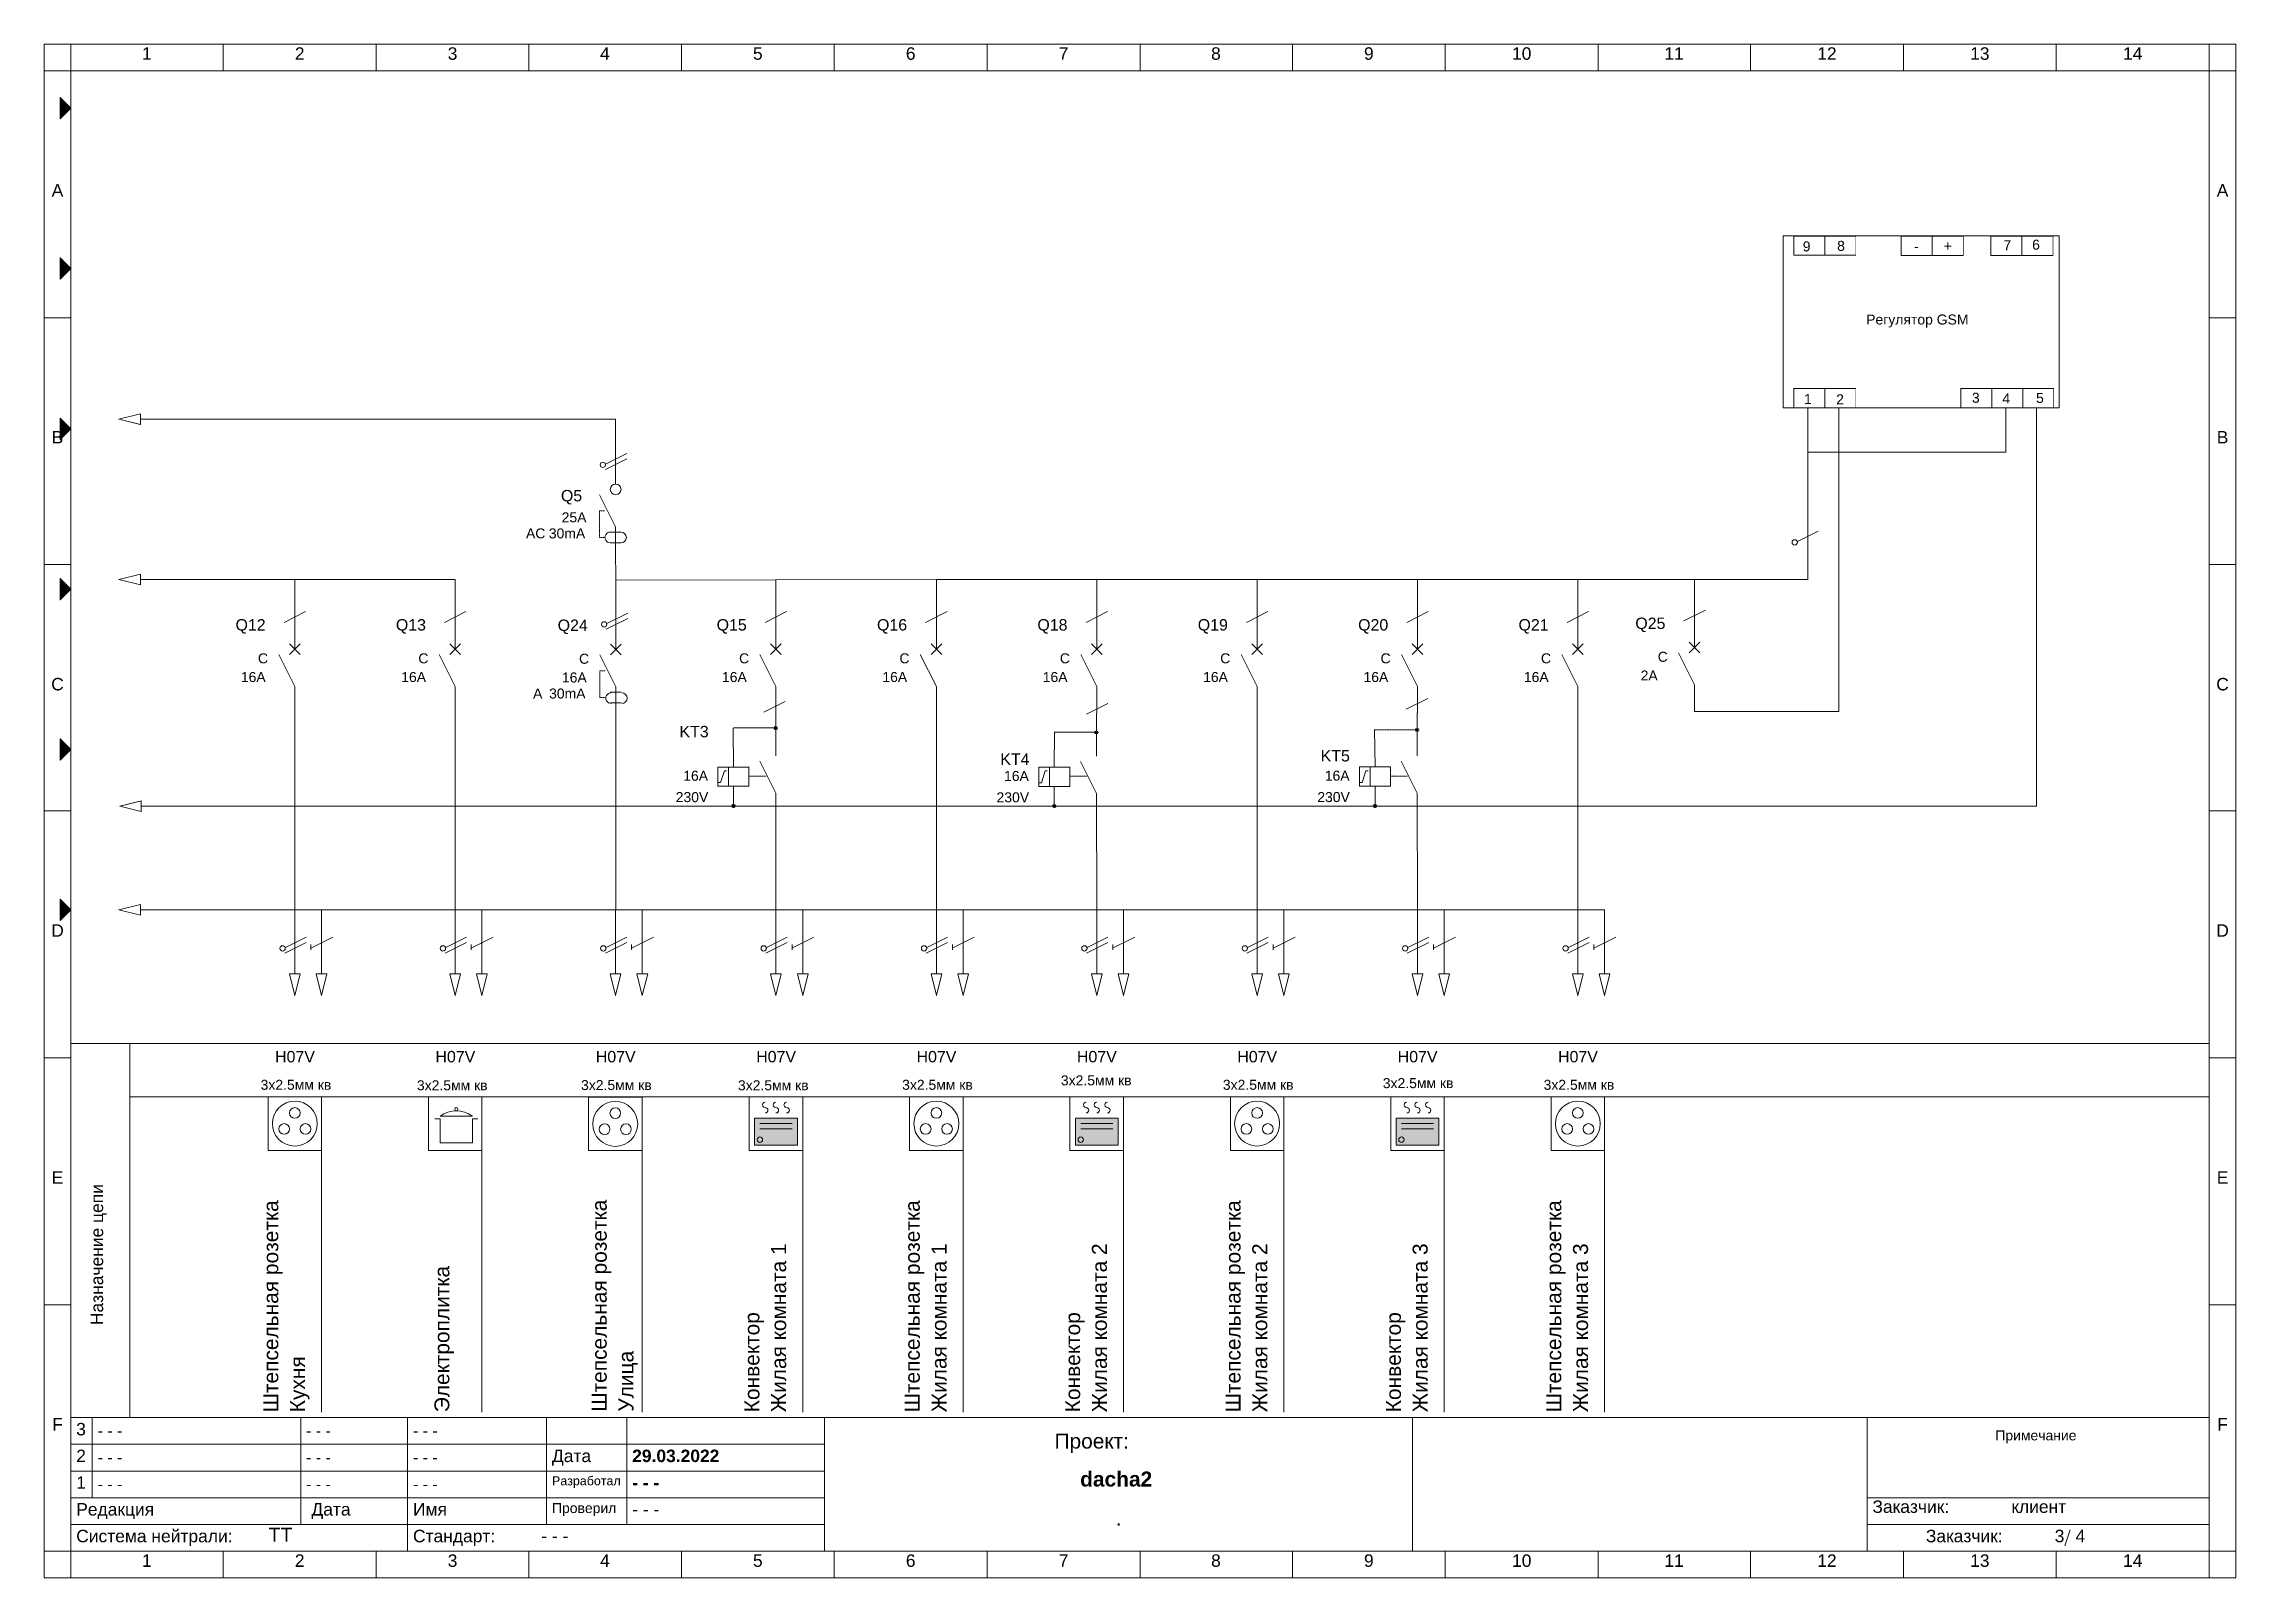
# Model space of a CAD drawing. Header units: inches. Extents: x 796 to 13390, y -2882 to -10.
# Drawn here: x 9289 to 13390, y -2881 to -10 of the extents above; entities that cross this region are included whole.
import ezdxf
from ezdxf.enums import TextEntityAlignment as Align

# ---------------------------------------------------------------- set-up
doc = ezdxf.new("R2010")
doc.units = ezdxf.units.IN
doc.header["$MEASUREMENT"] = 0
doc.linetypes.add('DASHED', pattern=[0.75, 0.5, -0.25])
doc.layers.get('0').update_dxf_attribs({"lineweight": 0})
doc.styles.add('Style1', font='arial.ttf')
doc.styles.add('Style101', font='arial.ttf')
doc.styles.add('Style103', font='arial.ttf')
doc.styles.add('Style105', font='arial.ttf')
doc.styles.add('Style107', font='arial.ttf')
doc.styles.add('Style109', font='arial.ttf')
doc.styles.add('Style11', font='arial.ttf')
doc.styles.add('Style111', font='arial.ttf')
doc.styles.add('Style113', font='arial.ttf')
doc.styles.add('Style115', font='arial.ttf')
doc.styles.add('Style117', font='arial.ttf')
doc.styles.add('Style119', font='arialbd.ttf')
doc.styles.add('Style121', font='arial.ttf')
doc.styles.add('Style123', font='arial.ttf')
doc.styles.add('Style125', font='arial.ttf')
doc.styles.add('Style127', font='arial.ttf')
doc.styles.add('Style129', font='arial.ttf')
doc.styles.add('Style13', font='arial.ttf')
doc.styles.add('Style131', font='arial.ttf')
doc.styles.add('Style133', font='arial.ttf')
doc.styles.add('Style135', font='arial.ttf')
doc.styles.add('Style137', font='arial.ttf')
doc.styles.add('Style139', font='arial.ttf')
doc.styles.add('Style141', font='arial.ttf')
doc.styles.add('Style143', font='arialbd.ttf')
doc.styles.add('Style145', font='arialbd.ttf')
doc.styles.add('Style147', font='arial.ttf')
doc.styles.add('Style149', font='arial.ttf')
doc.styles.add('Style15', font='arial.ttf')
doc.styles.add('Style151', font='arial.ttf')
doc.styles.add('Style153', font='arial.ttf')
doc.styles.add('Style157', font='arial.ttf')
doc.styles.add('Style159', font='arial.ttf')
doc.styles.add('Style161', font='arial.ttf')
doc.styles.add('Style163', font='arial.ttf')
doc.styles.add('Style165', font='arial.ttf')
doc.styles.add('Style167', font='arial.ttf')
doc.styles.add('Style169', font='arial.ttf')
doc.styles.add('Style17', font='arial.ttf')
doc.styles.add('Style173', font='arial.ttf')
doc.styles.add('Style175', font='arial.ttf')
doc.styles.add('Style179', font='arial.ttf')
doc.styles.add('Style19', font='arial.ttf')
doc.styles.add('Style195', font='arial.ttf')
doc.styles.add('Style197', font='arial.ttf')
doc.styles.add('Style199', font='arial.ttf')
doc.styles.add('Style201', font='arial.ttf')
doc.styles.add('Style205', font='arial.ttf')
doc.styles.add('Style207', font='arial.ttf')
doc.styles.add('Style209', font='arial.ttf')
doc.styles.add('Style21', font='arial.ttf')
doc.styles.add('Style213', font='arial.ttf')
doc.styles.add('Style215', font='arial.ttf')
doc.styles.add('Style217', font='arial.ttf')
doc.styles.add('Style221', font='arial.ttf')
doc.styles.add('Style223', font='arial.ttf')
doc.styles.add('Style225', font='arial.ttf')
doc.styles.add('Style229', font='arial.ttf')
doc.styles.add('Style23', font='arial.ttf')
doc.styles.add('Style231', font='arial.ttf')
doc.styles.add('Style233', font='arial.ttf')
doc.styles.add('Style235', font='arial.ttf')
doc.styles.add('Style237', font='arial.ttf')
doc.styles.add('Style239', font='arial.ttf')
doc.styles.add('Style241', font='arial.ttf')
doc.styles.add('Style245', font='arial.ttf')
doc.styles.add('Style247', font='arial.ttf')
doc.styles.add('Style249', font='arial.ttf')
doc.styles.add('Style25', font='arial.ttf')
doc.styles.add('Style253', font='arial.ttf')
doc.styles.add('Style255', font='arial.ttf')
doc.styles.add('Style257', font='arial.ttf')
doc.styles.add('Style261', font='arial.ttf')
doc.styles.add('Style263', font='arial.ttf')
doc.styles.add('Style265', font='arial.ttf')
doc.styles.add('Style267', font='arial.ttf')
doc.styles.add('Style269', font='arial.ttf')
doc.styles.add('Style27', font='arial.ttf')
doc.styles.add('Style271', font='arial.ttf')
doc.styles.add('Style273', font='arial.ttf')
doc.styles.add('Style277', font='arial.ttf')
doc.styles.add('Style279', font='arial.ttf')
doc.styles.add('Style281', font='arial.ttf')
doc.styles.add('Style285', font='arial.ttf')
doc.styles.add('Style287', font='arial.ttf')
doc.styles.add('Style289', font='arial.ttf')
doc.styles.add('Style29', font='arial.ttf')
doc.styles.add('Style293', font='arial.ttf')
doc.styles.add('Style295', font='arial.ttf')
doc.styles.add('Style297', font='arial.ttf')
doc.styles.add('Style299', font='arial.ttf')
doc.styles.add('Style3', font='arial.ttf')
doc.styles.add('Style301', font='arial.ttf')
doc.styles.add('Style31', font='arial.ttf')
doc.styles.add('Style311', font='arial.ttf')
doc.styles.add('Style313', font='arial.ttf')
doc.styles.add('Style315', font='arial.ttf')
doc.styles.add('Style319', font='arial.ttf')
doc.styles.add('Style321', font='arial.ttf')
doc.styles.add('Style323', font='arial.ttf')
doc.styles.add('Style33', font='arial.ttf')
doc.styles.add('Style35', font='arial.ttf')
doc.styles.add('Style37', font='arial.ttf')
doc.styles.add('Style373', font='arial.ttf')
doc.styles.add('Style375', font='arial.ttf')
doc.styles.add('Style377', font='arial.ttf')
doc.styles.add('Style381', font='arial.ttf')
doc.styles.add('Style383', font='arial.ttf')
doc.styles.add('Style39', font='arial.ttf')
doc.styles.add('Style41', font='arial.ttf')
doc.styles.add('Style43', font='arial.ttf')
doc.styles.add('Style45', font='arial.ttf')
doc.styles.add('Style47', font='arial.ttf')
doc.styles.add('Style49', font='arial.ttf')
doc.styles.add('Style5', font='arial.ttf')
doc.styles.add('Style51', font='arial.ttf')
doc.styles.add('Style53', font='arial.ttf')
doc.styles.add('Style55', font='arial.ttf')
doc.styles.add('Style57', font='arial.ttf')
doc.styles.add('Style59', font='arial.ttf')
doc.styles.add('Style61', font='arial.ttf')
doc.styles.add('Style63', font='arial.ttf')
doc.styles.add('Style65', font='arial.ttf')
doc.styles.add('Style67', font='arial.ttf')
doc.styles.add('Style69', font='arial.ttf')
doc.styles.add('Style7', font='arial.ttf')
doc.styles.add('Style71', font='arial.ttf')
doc.styles.add('Style73', font='arial.ttf')
doc.styles.add('Style75', font='arial.ttf')
doc.styles.add('Style77', font='arial.ttf')
doc.styles.add('Style79', font='arial.ttf')
doc.styles.add('Style81', font='arial.ttf')
doc.styles.add('Style83', font='arial.ttf')
doc.styles.add('Style85', font='arial.ttf')
doc.styles.add('Style87', font='arial.ttf')
doc.styles.add('Style89', font='arial.ttf')
doc.styles.add('Style9', font='arial.ttf')
doc.styles.add('Style91', font='arial.ttf')
doc.styles.add('Style93', font='arial.ttf')
doc.styles.add('Style95', font='arial.ttf')
doc.styles.add('Style97', font='arial.ttf')
doc.styles.add('Style99', font='arial.ttf')

msp = doc.modelspace()

# ---------------------------------------------------------------- texts
at = {"color": 7}
for s, height, style, p in [('1', 23.3, 'Style31', (9481.2, -16)), ('2', 23.3, 'Style35', (9767.2, -16)), ('3', 23.3, 'Style39', (10053.2, -16)), ('4', 23.3, 'Style43', (10338.2, -16)), ('5', 23.3, 'Style47', (10624.2, -16)), ('6', 23.3, 'Style51', (10910.2, -16)), ('7', 23.3, 'Style55', (11196.2, -16)), ('8', 23.3, 'Style59', (11481.2, -16)), ('9', 23.3, 'Style63', (11767.2, -16)), ('10', 23.33, 'Style67', (12053.2, -16)), ('11', 23.33, 'Style71', (12338.2, -16)), ('12', 23.33, 'Style75', (12624.2, -16)), ('13', 23.33, 'Style79', (12910.2, -16)), ('14', 23.33, 'Style83', (13196.2, -16)), ('A', 23.3, 'Style107', (9314.2, -272)), ('A', 23.3, 'Style109', (13364.2, -272)), ('B', 23.3, 'Style103', (9314.2, -734)), ('B', 23.3, 'Style105', (13364.2, -734)), ('C', 23.3, 'Style99', (9314.2, -1196)), ('C', 23.3, 'Style101', (13364.2, -1196)), ('D', 23.3, 'Style95', (9314.2, -1657)), ('D', 23.3, 'Style97', (13364.2, -1657)), ('E', 23.3, 'Style91', (9314.2, -2119)), ('E', 23.3, 'Style93', (13364.2, -2119)), ('F', 23.3, 'Style87', (9314.2, -2581)), ('F', 23.3, 'Style89', (13364.2, -2581)), ('1', 23.3, 'Style33', (9481.2, -2836)), ('2', 23.3, 'Style37', (9767.2, -2836)), ('3', 23.3, 'Style41', (10053.2, -2836)), ('4', 23.3, 'Style45', (10338.2, -2836)), ('5', 23.3, 'Style49', (10624.2, -2836)), ('6', 23.3, 'Style53', (10910.2, -2836)), ('7', 23.3, 'Style57', (11196.2, -2836)), ('8', 23.3, 'Style61', (11481.2, -2836)), ('9', 23.3, 'Style65', (11767.2, -2836)), ('10', 23.33, 'Style69', (12053.2, -2836)), ('11', 23.33, 'Style73', (12338.2, -2836)), ('12', 23.33, 'Style77', (12624.2, -2836)), ('13', 23.33, 'Style81', (12910.2, -2836)), ('14', 23.33, 'Style85', (13196.2, -2836))]:
    msp.add_text(s, height=height, dxfattribs=dict(at, style=style)).set_placement(p, align=Align.TOP_CENTER)
for s, height, style, p in [('9', 18.7, 'Style293', (12578.9, -379.2)), ('8', 18.7, 'Style293', (12643.2, -378.2)), ('-', 18.7, 'Style293', (12787, -379.2)), ('+', 18.7, 'Style293', (12842.6, -378.2)), ('7', 18.7, 'Style293', (12954.4, -376.9)), ('6', 18.7, 'Style293', (13008, -376)), ('Регулятор GSM', 18.667, 'Style293', (12697.6, -516)), ('1', 18.7, 'Style293', (12581.3, -664.6)), ('2', 18.7, 'Style293', (12641.4, -665.3)), ('3', 18.7, 'Style293', (12895.4, -662.4)), ('4', 18.7, 'Style293', (12952.4, -663.7)), ('5', 18.7, 'Style293', (13015.3, -662.7)), ('Q5', 21.33, 'Style197', (10255.9, -844.3)), ('25A', 18.67, 'Style201', (10257.3, -886.2)), ('АС', 18.67, 'Style199', (10190.6, -916.2)), ('30mA', 18.67, 'Style205', (10233.3, -916.2)), ('Q12', 21.33, 'Style151', (9647.2, -1086)), ('Q13', 21.33, 'Style167', (9947.2, -1086)), ('Q24', 21.33, 'Style373', (10249.8, -1086.8)), ('Q15', 21.33, 'Style207', (10547.2, -1086)), ('Q16', 21.33, 'Style223', (10847.2, -1086)), ('Q18', 21.33, 'Style239', (11147.2, -1086)), ('Q19', 21.33, 'Style255', (11447.2, -1086)), ('Q20', 21.33, 'Style271', (11747.2, -1086)), ('Q21', 21.33, 'Style287', (12047.2, -1086)), ('Q25', 21.33, 'Style287', (12265.7, -1083.1)), ('C', 18.7, 'Style293', (12307.7, -1147.1)), ('16A', 18.67, 'Style153', (9657.2, -1185)), ('C', 18.7, 'Style157', (9689.2, -1150)), ('16A', 18.67, 'Style169', (9957.2, -1185)), ('C', 18.7, 'Style173', (9989.2, -1150)), ('16A', 18.67, 'Style377', (10257.8, -1185.8)), ('C', 18.7, 'Style381', (10289.8, -1150.8)), ('16A', 18.67, 'Style209', (10557.2, -1185)), ('C', 18.7, 'Style213', (10589.2, -1150)), ('16A', 18.67, 'Style225', (10857.2, -1185)), ('C', 18.7, 'Style229', (10889.2, -1150)), ('16A', 18.67, 'Style241', (11157.2, -1185)), ('C', 18.7, 'Style245', (11189.2, -1150)), ('16A', 18.67, 'Style257', (11457.2, -1185)), ('C', 18.7, 'Style261', (11489.2, -1150)), ('16A', 18.67, 'Style273', (11757.2, -1185)), ('C', 18.7, 'Style277', (11789.2, -1150)), ('16A', 18.67, 'Style289', (12057.2, -1185)), ('C', 18.7, 'Style293', (12089.2, -1150)), ('2A', 18.67, 'Style289', (12275.7, -1182.1)), ('А', 18.7, 'Style375', (10203.8, -1215.8)), ('30mA', 18.67, 'Style383', (10233.8, -1215.8)), ('KT3', 21.33, 'Style319', (10477.7, -1285.7)), ('KT4', 21.33, 'Style319', (11077.8, -1337.3)), ('KT5', 21.33, 'Style319', (11677.1, -1331)), ('16A', 18.67, 'Style321', (10484.7, -1369.7)), ('16A', 18.67, 'Style321', (11084.8, -1370.1)), ('16A', 18.67, 'Style321', (11684.8, -1369.6)), ('230V', 18.67, 'Style323', (10470.7, -1409.7)), ('230V', 18.67, 'Style323', (11070.8, -1410.1)), ('230V', 18.67, 'Style323', (11670.8, -1409.6)), ('H07V', 21.33, 'Style165', (9721.2, -1894)), ('H07V', 21.33, 'Style179', (10021.2, -1894)), ('H07V', 21.33, 'Style195', (10321.2, -1894)), ('H07V', 21.33, 'Style221', (10621.2, -1894)), ('H07V', 21.33, 'Style237', (10921.2, -1894)), ('H07V', 21.33, 'Style253', (11221.2, -1894)), ('H07V', 21.33, 'Style269', (11521.2, -1894)), ('H07V', 21.33, 'Style285', (11821.2, -1894)), ('H07V', 21.33, 'Style301', (12121.2, -1894)), ('3x2.5мм кв', 18.67, 'Style163', (9694.2, -1948)), ('3x2.5мм кв', 18.67, 'Style235', (9986.6, -1948.9)), ('3x2.5мм кв', 18.67, 'Style315', (10293.6, -1948.5)), ('3x2.5мм кв', 18.67, 'Style235', (10587.1, -1948.9)), ('3x2.5мм кв', 18.67, 'Style235', (10894.2, -1948)), ('3x2.5мм кв', 18.67, 'Style315', (11191.2, -1939.7)), ('3x2.5мм кв', 18.67, 'Style267', (11494.2, -1948)), ('3x2.5мм кв', 18.67, 'Style315', (11793.3, -1944.9)), ('3x2.5мм кв', 18.67, 'Style299', (12094.2, -1948)), ('3', 23.3, 'Style17', (9349.2, -2590)), ('- - -', 21.33, 'Style115', (9389.2, -2594)), ('- - -', 21.33, 'Style131', (9779.2, -2594)), ('- - -', 21.33, 'Style139', (9979.2, -2594)), ('Проект:', 28, 'Style15', (11179.2, -2610)), ('Примечание', 18.67, 'Style135', (12939.2, -2604)), ('2', 23.3, 'Style19', (9349.2, -2640)), ('- - -', 21.33, 'Style113', (9389.2, -2644)), ('- - -', 21.33, 'Style127', (9779.2, -2644)), ('- - -', 21.33, 'Style137', (9979.2, -2644)), ('Дата', 23.33, 'Style11', (10239.2, -2640)), ('29.03.2022', 23.33, 'Style145', (10389.2, -2640)), ('1', 23.3, 'Style21', (9349.2, -2690)), ('- - -', 21.33, 'Style141', (9389.2, -2694)), ('- - -', 21.33, 'Style123', (9779.2, -2694)), ('- - -', 21.33, 'Style117', (9979.2, -2694)), ('Разработал', 16.67, 'Style9', (10239.2, -2690)), ('- - -', 23.33, 'Style119', (10389.2, -2690)), ('dacha2', 28, 'Style143', (11227.2, -2681)), ('Редакция', 23.33, 'Style1', (9349.2, -2740)), ('Дата', 23.33, 'Style3', (9789.2, -2740)), ('Имя', 23.33, 'Style5', (9979.2, -2740)), ('Проверил', 18.67, 'Style7', (10239.2, -2740)), ('Заказчик:', 23.33, 'Style25', (12709.2, -2735)), ('клиент', 23.33, 'Style125', (12969.2, -2735)), ('Система нейтрали:', 23.333, 'Style27', (9349.2, -2790)), ('TT', 26, 'Style133', (9709.2, -2786)), ('- - -', 23.33, 'Style111', (10389.2, -2740)), ('.', 26, 'Style121', (11294.2, -2756)), ('Стандарт:', 23.33, 'Style29', (9979.2, -2790)), ('- - -', 23.33, 'Style129', (10219.2, -2790)), ('Заказчик:', 23.33, 'Style13', (12809.2, -2790)), ('3', 23.3, 'Style147', (13050.2, -2790)), ('4', 23.3, 'Style149', (13089.2, -2790))]:
    msp.add_text(s, height=height, dxfattribs=dict(at, style=style)).set_placement(p, align=Align.TOP_LEFT)
for s, height, style, p in [('Назначение цепи', 23.333, 'Style23', (9376.2, -2407)), ('Штепсельная розетка', 28, 'Style159', (9699.2, -2570)), ('Штепсельная розетка', 28, 'Style311', (10313.6, -2568.8)), ('Штепсельная розетка', 28, 'Style231', (10899.2, -2570)), ('Штепсельная розетка', 28, 'Style263', (11499.2, -2570)), ('Штепсельная розетка', 28, 'Style295', (12099.2, -2570)), ('Электроплитка', 28, 'Style175', (10019.2, -2570)), ('Жилая комната 1', 28, 'Style217', (10649.2, -2570)), ('Жилая комната 1', 28, 'Style233', (10949.2, -2570)), ('Жилая комната 2', 28, 'Style249', (11249.2, -2570)), ('Жилая комната 2', 28, 'Style265', (11549.2, -2570)), ('Жилая комната 3', 28, 'Style281', (11849.2, -2570)), ('Жилая комната 3', 28, 'Style297', (12149.2, -2570)), ('Конвектор', 28, 'Style215', (10599.2, -2570)), ('Конвектор', 28, 'Style247', (11199.2, -2570)), ('Конвектор', 28, 'Style279', (11799.2, -2570)), ('Улица', 28, 'Style313', (10363.6, -2568.8)), ('Кухня', 28, 'Style161', (9749.2, -2570))]:
    msp.add_text(s, height=height, rotation=90.0002, dxfattribs=dict(at, style=style)).set_placement(p, align=Align.TOP_LEFT)

# ---------------------------------------------------------------- hatches: boundary and pattern name
at = {"linetype": 'Continuous'}
for color, points in [(1, [(9319.2, -110), (9319.2, -150), (9339.2, -130)]), (1, [(9319.2, -410), (9319.2, -450), (9339.2, -430)]), (1, [(9319.2, -710), (9319.2, -750), (9339.2, -730)]), (1, [(9319.2, -1010), (9319.2, -1050), (9339.2, -1030)]), (1, [(9319.2, -1310), (9319.2, -1350), (9339.2, -1330)]), (1, [(9319.2, -1610), (9319.2, -1650), (9339.2, -1630)]), (9, [(10618.2, -2020), (10698.2, -2020), (10698.2, -2070), (10618.2, -2070)]), (9, [(11218.2, -2020), (11298.2, -2020), (11298.2, -2070), (11218.2, -2070)]), (9, [(11818.2, -2020), (11898.2, -2020), (11898.2, -2070), (11818.2, -2070)])]:
    msp.add_hatch(color=color, dxfattribs=at).paths.add_polyline_path(points, flags=0)

# ---------------------------------------------------------------- linework, layer by layer
at = {"color": 7, "linetype": 'Continuous'}
for p, q in [((13389.2, -10), (9289.2, -10)), ((9289.2, -10), (9289.2, -2880)), ((9289.2, -10), (13389.2, -10)), ((9289.2, -60), (9289.2, -10)), ((9289.2, -10), (9339.2, -10)), ((9289.2, -2880), (9289.2, -10)), ((9339.2, -10), (9339.2, -2880)), ((9624.2, -10), (9624.2, -60)), ((9910.2, -10), (9910.2, -60)), ((10196.2, -10), (10196.2, -60)), ((10481.2, -10), (10481.2, -60)), ((10767.2, -10), (10767.2, -60)), ((11053.2, -10), (11053.2, -60)), ((11339.2, -10), (11339.2, -60)), ((11624.2, -10), (11624.2, -60)), ((11910.2, -10), (11910.2, -60)), ((12196.2, -10), (12196.2, -60)), ((12481.2, -10), (12481.2, -60)), ((12767.2, -10), (12767.2, -60)), ((13053.2, -10), (13053.2, -60)), ((13339.2, -10), (13389.2, -10)), ((13339.2, -2880), (13339.2, -10)), ((13389.2, -2880), (13389.2, -10)), ((13389.2, -10), (13389.2, -60)), ((13389.2, -10), (13389.2, -2880)), ((13389.2, -60), (9289.2, -60)), ((9319.2, -110), (9319.2, -150)), ((9339.2, -130), (9319.2, -110)), ((9319.2, -150), (9339.2, -130)), ((9339.2, -130), (9339.2, -130)), ((12542.1, -368.5), (12542.1, -690.7)), ((12542.1, -368.5), (13058.8, -368.5)), ((13058.8, -368.5), (13058.8, -690.7)), ((9319.2, -410), (9319.2, -450)), ((9339.2, -430), (9319.2, -410)), ((12562.3, -369.2), (12620.3, -369.2)), ((12562.3, -405.2), (12562.3, -369.2)), ((12620.3, -405.2), (12562.3, -405.2)), ((12620.3, -369.2), (12678.3, -369.2)), ((12620.3, -405.2), (12620.3, -369.2)), ((12678.3, -405.2), (12620.3, -405.2)), ((12763.2, -369.6), (12821.2, -369.6)), ((12763.2, -405.6), (12763.2, -369.6)), ((12821.2, -405.6), (12763.2, -405.6)), ((12821.2, -369.6), (12879.2, -369.6)), ((12821.2, -405.6), (12821.2, -369.6)), ((12879.2, -405.6), (12821.2, -405.6)), ((12930.9, -369.6), (12988.9, -369.6)), ((12930.9, -405.6), (12930.9, -369.6)), ((12988.9, -405.6), (12930.9, -405.6)), ((12988.9, -369.6), (13046.9, -369.6)), ((12988.9, -405.6), (12988.9, -369.6)), ((13046.9, -405.6), (12988.9, -405.6)), ((9319.2, -450), (9339.2, -430)), ((9339.2, -430), (9339.2, -430)), ((9289.2, -522), (9339.2, -522)), ((13339.2, -522), (13389.2, -522)), ((12562.1, -654.4), (12620.1, -654.4)), ((12562.1, -690.4), (12562.1, -654.4)), ((12620.1, -654.4), (12678.1, -654.4)), ((12620.1, -690.4), (12620.1, -654.4)), ((12874.4, -654.3), (12932.4, -654.3)), ((12874.4, -690.3), (12874.4, -654.3)), ((12932.4, -654.3), (12990.4, -654.3)), ((12932.4, -690.3), (12932.4, -654.3)), ((12990.4, -654.3), (13048.4, -654.3)), ((12990.4, -690.3), (12990.4, -654.3)), ((12542.1, -690.7), (13058.8, -690.7)), ((12620.1, -690.4), (12562.1, -690.4)), ((12588.2, -691.1), (12588.2, -1012)), ((12678.1, -690.4), (12620.1, -690.4)), ((12646.4, -691.5), (12646.4, -1259.1)), ((12646.4, -691.5), (12646.4, -1259.1)), ((12932.4, -690.3), (12874.4, -690.3)), ((12990.4, -690.3), (12932.4, -690.3)), ((12958.9, -773.5), (12958.6, -689.9)), ((13048.4, -690.3), (12990.4, -690.3)), ((13016.2, -691), (13016.4, -1435.7)), ((9319.2, -710), (9319.2, -750)), ((9339.2, -730), (9319.2, -710)), ((9319.2, -750), (9339.2, -730)), ((9339.2, -730), (9339.2, -730)), ((9469.2, -702), (9429.2, -712)), ((9429.2, -712), (9429.2, -712)), ((9429.2, -712), (9469.2, -722)), ((9469.2, -722), (9469.2, -702)), ((9489.2, -712), (9469.2, -712)), ((9489.2, -712), (9587.2, -712)), ((9587.2, -712), (10358.3, -712)), ((10358.3, -712), (10358.3, -763.2)), ((10339.3, -796.2), (10379.3, -776.2)), ((10358.3, -833.2), (10358.3, -763.2)), ((12588.2, -773.5), (12958.9, -773.5)), ((10339.3, -806.2), (10379.3, -786.2)), ((10358.3, -913.2), (10328.3, -853.2)), ((10328.3, -853.2), (10328.3, -853.2)), ((10348.3, -923.2), (10368.3, -923.2)), ((10348.3, -943.2), (10368.3, -943.2)), ((10358.3, -963.2), (10358.3, -913.2)), ((12567.9, -941.3), (12607.9, -921.3)), ((9289.2, -984), (9339.2, -984)), ((10358.3, -955.6), (10358.8, -1012.8)), ((13339.2, -984), (13389.2, -984)), ((9319.2, -1010), (9319.2, -1050)), ((9339.2, -1030), (9319.2, -1010)), ((9469.2, -1002), (9429.2, -1012)), ((9429.2, -1012), (9429.2, -1012)), ((9429.2, -1012), (9469.2, -1022)), ((9469.2, -1022), (9469.2, -1002)), ((9489.2, -1012), (9469.2, -1012)), ((9489.2, -1012), (9587.2, -1012)), ((9587.2, -1012), (9758.2, -1012)), ((9758.2, -1012), (9758.2, -1062)), ((9758.2, -1012), (10058.2, -1012)), ((10058.2, -1012), (10058.2, -1062)), ((10357.9, -1012.9), (10958.2, -1012)), ((10358.8, -1012.8), (10358.8, -1062.8)), ((10658.2, -1012), (10658.2, -1062)), ((10958.2, -1012), (10958.2, -1062)), ((10958.2, -1012), (11258.2, -1012)), ((11258.2, -1012), (11258.2, -1062)), ((11258.2, -1012), (11558.2, -1012)), ((11558.2, -1012), (11558.2, -1062)), ((11558.2, -1012), (11858.2, -1012)), ((11858.2, -1012), (11858.2, -1062)), ((11858.2, -1012), (12587.7, -1012)), ((12158.2, -1012), (12158.2, -1062)), ((12376.7, -1139.1), (12376.7, -1012)), ((9319.2, -1050), (9339.2, -1030)), ((9339.2, -1030), (9339.2, -1030)), ((9758.2, -1142), (9758.2, -1062)), ((10058.2, -1142), (10058.2, -1062)), ((10358.8, -1062.8), (10358.8, -1142.8)), ((10658.2, -1142), (10658.2, -1062)), ((10958.2, -1142), (10958.2, -1062)), ((11258.2, -1142), (11258.2, -1062)), ((11558.2, -1142), (11558.2, -1062)), ((11858.2, -1142), (11858.2, -1062)), ((12158.2, -1142), (12158.2, -1062)), ((9738.2, -1092), (9778.2, -1072)), ((10038.2, -1092), (10078.2, -1072)), ((10340.8, -1094.8), (10380.8, -1074.8)), ((10340.8, -1104.8), (10380.8, -1084.8)), ((10638.2, -1092), (10678.2, -1072)), ((10938.2, -1092), (10978.2, -1072)), ((11238.2, -1092), (11278.2, -1072)), ((11538.2, -1092), (11578.2, -1072)), ((11838.2, -1092), (11878.2, -1072)), ((12138.2, -1092), (12178.2, -1072)), ((12356.7, -1089.1), (12396.7, -1069.1)), ((9748.2, -1152), (9768.2, -1132)), ((9768.2, -1152), (9748.2, -1132)), ((10048.2, -1152), (10068.2, -1132)), ((10068.2, -1152), (10048.2, -1132)), ((10348.8, -1132.8), (10368.8, -1152.8)), ((10368.8, -1132.8), (10348.8, -1152.8)), ((10648.2, -1152), (10668.2, -1132)), ((10668.2, -1152), (10648.2, -1132)), ((10948.2, -1152), (10968.2, -1132)), ((10968.2, -1152), (10948.2, -1132)), ((11248.2, -1152), (11268.2, -1132)), ((11268.2, -1152), (11248.2, -1132)), ((11548.2, -1152), (11568.2, -1132)), ((11568.2, -1152), (11548.2, -1132)), ((11848.2, -1152), (11868.2, -1132)), ((11868.2, -1152), (11848.2, -1132)), ((12148.2, -1152), (12168.2, -1132)), ((12168.2, -1152), (12148.2, -1132)), ((12366.7, -1149.1), (12386.7, -1129.1)), ((12386.7, -1149.1), (12366.7, -1129.1)), ((9758.2, -1212), (9728.2, -1152)), ((9728.2, -1152), (9728.2, -1152)), ((10058.2, -1212), (10028.2, -1152)), ((10028.2, -1152), (10028.2, -1152)), ((10358.8, -1212.8), (10328.8, -1152.8)), ((10328.8, -1152.8), (10328.8, -1152.8)), ((10658.2, -1212), (10628.2, -1152)), ((10628.2, -1152), (10628.2, -1152)), ((10958.2, -1212), (10928.2, -1152)), ((10928.2, -1152), (10928.2, -1152)), ((11258.2, -1212), (11228.2, -1152)), ((11228.2, -1152), (11228.2, -1152)), ((11558.2, -1212), (11528.2, -1152)), ((11528.2, -1152), (11528.2, -1152)), ((11858.2, -1212), (11828.2, -1152)), ((11828.2, -1152), (11828.2, -1152)), ((12158.2, -1212), (12128.2, -1152)), ((12128.2, -1152), (12128.2, -1152)), ((12376.7, -1209.1), (12346.7, -1149.1)), ((12346.7, -1149.1), (12346.7, -1149.1)), ((9758.2, -1262), (9758.2, -1212)), ((10058.2, -1262), (10058.2, -1212)), ((10348.8, -1222.8), (10368.8, -1222.8)), ((10358.8, -1262.8), (10358.8, -1212.8)), ((10658.2, -1262), (10658.2, -1212)), ((10958.2, -1262), (10958.2, -1212)), ((11258.2, -1262), (11258.2, -1212)), ((11558.2, -1262), (11558.2, -1212)), ((11858.2, -1262), (11858.2, -1212)), ((12158.2, -1262), (12158.2, -1212)), ((12376.7, -1259.1), (12376.7, -1209.1)), ((9758.2, -1262), (9758.2, -1630)), ((10058.2, -1262), (10058.2, -1630)), ((10348.8, -1242.8), (10368.8, -1242.8)), ((10358.8, -1262.8), (10358.8, -1630.8)), ((10635.4, -1260.3), (10675.4, -1240.3)), ((10657.7, -1341.7), (10657.7, -1261.7)), ((10958.2, -1262), (10958.2, -1630)), ((11239.2, -1264.1), (11279.2, -1244.1)), ((11257.8, -1342.1), (11257.8, -1262.1)), ((11558.2, -1262), (11558.2, -1630)), ((11837.3, -1254.5), (11877.3, -1234.5)), ((11857.8, -1341.6), (11857.8, -1261.6)), ((12158.2, -1262), (12158.2, -1630)), ((12376.7, -1259.1), (12646.4, -1259.1)), ((9319.2, -1310), (9319.2, -1350)), ((9339.2, -1330), (9319.2, -1310)), ((10578, -1289.8), (10578.7, -1362.7)), ((11179, -1297.8), (11178.8, -1363.1)), ((11777.9, -1292.2), (11778.8, -1362.6)), ((9319.2, -1350), (9339.2, -1330)), ((9339.2, -1330), (9339.2, -1330)), ((10627.7, -1351.7), (10657.7, -1411.7)), ((11227.8, -1352.1), (11257.8, -1412.1)), ((11827.8, -1351.6), (11857.8, -1411.6)), ((10549.7, -1362.7), (10607.7, -1362.7)), ((10549.7, -1398.7), (10549.7, -1362.7)), ((10550.7, -1391.7), (10554.7, -1391.7)), ((10554.7, -1391.7), (10561.7, -1369.7)), ((10561.7, -1369.7), (10565.7, -1369.7)), ((10565.7, -1369.7), (10561.7, -1369.7)), ((10561.7, -1369.7), (10561.7, -1369.7)), ((10569.7, -1398.7), (10569.7, -1362.7)), ((10607.7, -1362.7), (10607.7, -1398.7)), ((11149.8, -1363.1), (11207.8, -1363.1)), ((11149.8, -1399.1), (11149.8, -1363.1)), ((11150.8, -1392.1), (11154.8, -1392.1)), ((11154.8, -1392.1), (11161.8, -1370.1)), ((11161.8, -1370.1), (11165.8, -1370.1)), ((11165.8, -1370.1), (11161.8, -1370.1)), ((11161.8, -1370.1), (11161.8, -1370.1)), ((11169.8, -1399.1), (11169.8, -1363.1)), ((11207.8, -1363.1), (11207.8, -1399.1)), ((11749.8, -1362.6), (11807.8, -1362.6)), ((11749.8, -1398.6), (11749.8, -1362.6)), ((11750.8, -1391.6), (11754.8, -1391.6)), ((11754.8, -1391.6), (11761.8, -1369.6)), ((11761.8, -1369.6), (11765.8, -1369.6)), ((11765.8, -1369.6), (11761.8, -1369.6)), ((11761.8, -1369.6), (11761.8, -1369.6)), ((11769.8, -1398.6), (11769.8, -1362.6)), ((11807.8, -1362.6), (11807.8, -1398.6)), ((9470.9, -1426.2), (9430.9, -1436.2)), ((9470.9, -1446.2), (9470.9, -1426.2)), ((10607.7, -1398.7), (10549.7, -1398.7)), ((10578.7, -1398.7), (10578.7, -1435.7)), ((10657.7, -1411.7), (10657.7, -1630)), ((11207.8, -1399.1), (11149.8, -1399.1)), ((11178.8, -1399.1), (11178.8, -1436.1)), ((11257.8, -1412.1), (11258.2, -1630)), ((11807.8, -1398.6), (11749.8, -1398.6)), ((11778.8, -1398.6), (11778.8, -1435.6)), ((11857.8, -1411.6), (11858.2, -1630)), ((9289.2, -1445), (9339.2, -1445)), ((9430.9, -1436.2), (9430.9, -1436.2)), ((9430.9, -1436.2), (9470.9, -1446.2)), ((9470.9, -1435.7), (13016.4, -1435.7)), ((10657.7, -1461.7), (10657.7, -1461.7)), ((11257.8, -1462.1), (11257.8, -1462.1)), ((11857.8, -1461.6), (11857.8, -1461.6)), ((13339.2, -1445), (13389.2, -1445)), ((9319.2, -1610), (9319.2, -1650)), ((9339.2, -1630), (9319.2, -1610)), ((9319.2, -1650), (9339.2, -1630)), ((9339.2, -1630), (9339.2, -1630)), ((9469.2, -1620), (9429.2, -1630)), ((9429.2, -1630), (9429.2, -1630)), ((9429.2, -1630), (9469.2, -1640)), ((9469.2, -1640), (9469.2, -1620)), ((9489.2, -1630), (9469.2, -1630)), ((9489.2, -1630), (9587.2, -1630)), ((9587.2, -1630), (12208.2, -1630)), ((9758.2, -1630), (9758.2, -1730)), ((9808.2, -1630), (9808.2, -1730)), ((10058.2, -1630), (10058.2, -1730)), ((10108.2, -1630), (10108.2, -1730)), ((10358.2, -1630), (10358.2, -1730)), ((10408.2, -1630), (10408.2, -1730)), ((10658.2, -1630), (10658.2, -1730)), ((10708.2, -1630), (10708.2, -1730)), ((10958.2, -1630), (10958.2, -1730)), ((11008.2, -1630), (11008.2, -1730)), ((11258.2, -1630), (11258.2, -1730)), ((11308.2, -1630), (11308.2, -1730)), ((11558.2, -1630), (11558.2, -1730)), ((11608.2, -1630), (11608.2, -1730)), ((11858.2, -1630), (11858.2, -1730)), ((11908.2, -1630), (11908.2, -1730)), ((12158.2, -1630), (12158.2, -1730)), ((12208.2, -1630), (12208.2, -1730)), ((9739.2, -1701), (9779.2, -1681)), ((9789.2, -1701), (9829.2, -1681)), ((10039.2, -1701), (10079.2, -1681)), ((10089.2, -1701), (10129.2, -1681)), ((10339.2, -1701), (10379.2, -1681)), ((10389.2, -1701), (10429.2, -1681)), ((10639.2, -1701), (10679.2, -1681)), ((10689.2, -1701), (10729.2, -1681)), ((10939.2, -1701), (10979.2, -1681)), ((10989.2, -1701), (11029.2, -1681)), ((11239.2, -1701), (11279.2, -1681)), ((11289.2, -1701), (11329.2, -1681)), ((11539.2, -1701), (11579.2, -1681)), ((11589.2, -1701), (11629.2, -1681)), ((11839.2, -1701), (11879.2, -1681)), ((11889.2, -1701), (11929.2, -1681)), ((12139.2, -1701), (12179.2, -1681)), ((12189.2, -1701), (12229.2, -1681)), ((9739.2, -1711), (9779.2, -1691)), ((9788.2, -1695), (9788.2, -1705)), ((10039.2, -1711), (10079.2, -1691)), ((10088.2, -1695), (10088.2, -1705)), ((10339.2, -1711), (10379.2, -1691)), ((10388.2, -1695), (10388.2, -1705)), ((10639.2, -1711), (10679.2, -1691)), ((10688.2, -1695), (10688.2, -1705)), ((10939.2, -1711), (10979.2, -1691)), ((10988.2, -1695), (10988.2, -1705)), ((11239.2, -1711), (11279.2, -1691)), ((11288.2, -1695), (11288.2, -1705)), ((11539.2, -1711), (11579.2, -1691)), ((11588.2, -1695), (11588.2, -1705)), ((11839.2, -1711), (11879.2, -1691)), ((11888.2, -1695), (11888.2, -1705)), ((12139.2, -1711), (12179.2, -1691)), ((12188.2, -1695), (12188.2, -1705)), ((9768.2, -1750), (9748.2, -1750)), ((9748.2, -1750), (9758.2, -1790)), ((9758.2, -1730), (9758.2, -1750)), ((9758.2, -1790), (9768.2, -1750)), ((9818.2, -1750), (9798.2, -1750)), ((9798.2, -1750), (9808.2, -1790)), ((9808.2, -1730), (9808.2, -1750)), ((9808.2, -1790), (9818.2, -1750)), ((10068.2, -1750), (10048.2, -1750)), ((10048.2, -1750), (10058.2, -1790)), ((10058.2, -1730), (10058.2, -1750)), ((10058.2, -1790), (10068.2, -1750)), ((10118.2, -1750), (10098.2, -1750)), ((10098.2, -1750), (10108.2, -1790)), ((10108.2, -1730), (10108.2, -1750)), ((10108.2, -1790), (10118.2, -1750)), ((10368.2, -1750), (10348.2, -1750)), ((10348.2, -1750), (10358.2, -1790)), ((10358.2, -1730), (10358.2, -1750)), ((10358.2, -1790), (10368.2, -1750)), ((10418.2, -1750), (10398.2, -1750)), ((10398.2, -1750), (10408.2, -1790)), ((10408.2, -1730), (10408.2, -1750)), ((10408.2, -1790), (10418.2, -1750)), ((10668.2, -1750), (10648.2, -1750)), ((10648.2, -1750), (10658.2, -1790)), ((10658.2, -1730), (10658.2, -1750)), ((10658.2, -1790), (10668.2, -1750)), ((10718.2, -1750), (10698.2, -1750)), ((10698.2, -1750), (10708.2, -1790)), ((10708.2, -1730), (10708.2, -1750)), ((10708.2, -1790), (10718.2, -1750)), ((10968.2, -1750), (10948.2, -1750)), ((10948.2, -1750), (10958.2, -1790)), ((10958.2, -1730), (10958.2, -1750)), ((10958.2, -1790), (10968.2, -1750)), ((11018.2, -1750), (10998.2, -1750)), ((10998.2, -1750), (11008.2, -1790)), ((11008.2, -1730), (11008.2, -1750)), ((11008.2, -1790), (11018.2, -1750)), ((11268.2, -1750), (11248.2, -1750)), ((11248.2, -1750), (11258.2, -1790)), ((11258.2, -1730), (11258.2, -1750)), ((11258.2, -1790), (11268.2, -1750)), ((11318.2, -1750), (11298.2, -1750)), ((11298.2, -1750), (11308.2, -1790)), ((11308.2, -1730), (11308.2, -1750)), ((11308.2, -1790), (11318.2, -1750)), ((11568.2, -1750), (11548.2, -1750)), ((11548.2, -1750), (11558.2, -1790)), ((11558.2, -1730), (11558.2, -1750)), ((11558.2, -1790), (11568.2, -1750)), ((11618.2, -1750), (11598.2, -1750)), ((11598.2, -1750), (11608.2, -1790)), ((11608.2, -1730), (11608.2, -1750)), ((11608.2, -1790), (11618.2, -1750)), ((11868.2, -1750), (11848.2, -1750)), ((11848.2, -1750), (11858.2, -1790)), ((11858.2, -1730), (11858.2, -1750)), ((11858.2, -1790), (11868.2, -1750)), ((11918.2, -1750), (11898.2, -1750)), ((11898.2, -1750), (11908.2, -1790)), ((11908.2, -1730), (11908.2, -1750)), ((11908.2, -1790), (11918.2, -1750)), ((12168.2, -1750), (12148.2, -1750)), ((12148.2, -1750), (12158.2, -1790)), ((12158.2, -1730), (12158.2, -1750)), ((12158.2, -1790), (12168.2, -1750)), ((12218.2, -1750), (12198.2, -1750)), ((12198.2, -1750), (12208.2, -1790)), ((12208.2, -1730), (12208.2, -1750)), ((12208.2, -1790), (12218.2, -1750)), ((9758.2, -1790), (9758.2, -1790)), ((9808.2, -1790), (9808.2, -1790)), ((10058.2, -1790), (10058.2, -1790)), ((10108.2, -1790), (10108.2, -1790)), ((10358.2, -1790), (10358.2, -1790)), ((10408.2, -1790), (10408.2, -1790)), ((10658.2, -1790), (10658.2, -1790)), ((10708.2, -1790), (10708.2, -1790)), ((10958.2, -1790), (10958.2, -1790)), ((11008.2, -1790), (11008.2, -1790)), ((11258.2, -1790), (11258.2, -1790)), ((11308.2, -1790), (11308.2, -1790)), ((11558.2, -1790), (11558.2, -1790)), ((11608.2, -1790), (11608.2, -1790)), ((11858.2, -1790), (11858.2, -1790)), ((11908.2, -1790), (11908.2, -1790)), ((12158.2, -1790), (12158.2, -1790)), ((12208.2, -1790), (12208.2, -1790)), ((9339.2, -1880), (13339.2, -1880)), ((9449.2, -2580), (9449.2, -1880)), ((9289.2, -1907), (9339.2, -1907)), ((13339.2, -1907), (13389.2, -1907)), ((13339.2, -1980), (9449.2, -1980)), ((9708.2, -1980), (9808.2, -1980)), ((9708.2, -2080), (9708.2, -1980)), ((9808.2, -1980), (9808.2, -2080)), ((9808.2, -1980), (9808.2, -2570)), ((10108.2, -1980), (10008.2, -1980)), ((10008.2, -1980), (10008.2, -2080)), ((10108.2, -2570), (10108.2, -1980)), ((10307.6, -1980.5), (10407.6, -1980.5)), ((10307.6, -2080.5), (10307.6, -1980.5)), ((10407.6, -1980.5), (10407.6, -2080.5)), ((10408.2, -1980), (10408.2, -2570)), ((10608.2, -1980), (10708.2, -1980)), ((10608.2, -2080), (10608.2, -1980)), ((10708.2, -1980), (10708.2, -2080)), ((10708.2, -1980), (10708.2, -2570)), ((10908.2, -1980), (11008.2, -1980)), ((10908.2, -2080), (10908.2, -1980)), ((11008.2, -1980), (11008.2, -2080)), ((11008.2, -1980), (11008.2, -2570)), ((11208.2, -1980), (11308.2, -1980)), ((11208.2, -2080), (11208.2, -1980)), ((11308.2, -1980), (11308.2, -2080)), ((11308.2, -1980), (11308.2, -2570)), ((11508.2, -1980), (11608.2, -1980)), ((11508.2, -2080), (11508.2, -1980)), ((11608.2, -1980), (11608.2, -2080)), ((11608.2, -1980), (11608.2, -2570)), ((11808.2, -1980), (11908.2, -1980)), ((11808.2, -2080), (11808.2, -1980)), ((11908.2, -1980), (11908.2, -2080)), ((11908.2, -1980), (11908.2, -2570)), ((12108.2, -1980), (12208.2, -1980)), ((12108.2, -2080), (12108.2, -1980)), ((12208.2, -1980), (12208.2, -2080)), ((12208.2, -1980), (12208.2, -2570)), ((10020.2, -2021), (10030.2, -2021)), ((10030.2, -2016), (10090.2, -2016)), ((10030.2, -2021), (10030.2, -2066)), ((10090.2, -2021), (10100.2, -2021)), ((10090.2, -2066), (10090.2, -2021)), ((10090.2, -2021), (10090.2, -2026)), ((10090.2, -2026), (10090.2, -2026)), ((10618.2, -2020), (10698.2, -2020)), ((10618.2, -2070), (10618.2, -2020)), ((10628.2, -2030), (10688.2, -2030)), ((10628.2, -2040), (10688.2, -2040)), ((10698.2, -2020), (10698.2, -2070)), ((11218.2, -2020), (11298.2, -2020)), ((11218.2, -2070), (11218.2, -2020)), ((11228.2, -2030), (11288.2, -2030)), ((11228.2, -2040), (11288.2, -2040)), ((11298.2, -2020), (11298.2, -2070)), ((11818.2, -2020), (11898.2, -2020)), ((11818.2, -2070), (11818.2, -2020)), ((11828.2, -2030), (11888.2, -2030)), ((11828.2, -2040), (11888.2, -2040)), ((11898.2, -2020), (11898.2, -2070)), ((9808.2, -2080), (9708.2, -2080)), ((10108.2, -2080), (10008.2, -2080)), ((10030.2, -2066), (10090.2, -2066)), ((10407.6, -2080.5), (10307.6, -2080.5)), ((10708.2, -2080), (10608.2, -2080)), ((10698.2, -2070), (10618.2, -2070)), ((11008.2, -2080), (10908.2, -2080)), ((11308.2, -2080), (11208.2, -2080)), ((11298.2, -2070), (11218.2, -2070)), ((11608.2, -2080), (11508.2, -2080)), ((11908.2, -2080), (11808.2, -2080)), ((11898.2, -2070), (11818.2, -2070)), ((12208.2, -2080), (12108.2, -2080)), ((9289.2, -2369), (9339.2, -2369)), ((13339.2, -2369), (13389.2, -2369)), ((9339.2, -2580), (13339.2, -2580)), ((9339.2, -2580), (13339.2, -2580)), ((9379.2, -2730), (9379.2, -2580)), ((9769.2, -2780), (9769.2, -2580)), ((9969.2, -2580), (9969.2, -2830)), ((10229.2, -2580), (10229.2, -2780)), ((10379.2, -2780), (10379.2, -2580)), ((10749.2, -2580), (10749.2, -2830)), ((11849.2, -2830), (11849.2, -2580)), ((12699.2, -2830), (12699.2, -2580)), ((9339.2, -2630), (10749.2, -2630)), ((9339.2, -2680), (10749.2, -2680)), ((9339.2, -2730), (10749.2, -2730)), ((12699.2, -2730), (13339.2, -2730)), ((9339.2, -2780), (10749.2, -2780)), ((12699.2, -2780), (13339.2, -2780)), ((13079.2, -2790), (13069.2, -2820)), ((9289.2, -2830), (13389.2, -2830)), ((9289.2, -2880), (9289.2, -2830)), ((9624.2, -2830), (9624.2, -2880)), ((9910.2, -2830), (9910.2, -2880)), ((10196.2, -2830), (10196.2, -2880)), ((10481.2, -2830), (10481.2, -2880)), ((10767.2, -2830), (10767.2, -2880)), ((11053.2, -2830), (11053.2, -2880)), ((11339.2, -2830), (11339.2, -2880)), ((11624.2, -2830), (11624.2, -2880)), ((11910.2, -2830), (11910.2, -2880)), ((12196.2, -2830), (12196.2, -2880)), ((12481.2, -2830), (12481.2, -2880)), ((12767.2, -2830), (12767.2, -2880)), ((13053.2, -2830), (13053.2, -2880)), ((13389.2, -2830), (13389.2, -2880)), ((9289.2, -2880), (13389.2, -2880)), ((13389.2, -2880), (9289.2, -2880)), ((9339.2, -2880), (9289.2, -2880)), ((13389.2, -2880), (13339.2, -2880))]:
    msp.add_line(p, q, dxfattribs=at)
at = {"color": 7, "linetype": 'DASHED'}
for p, q in [((10328.3, -933.2), (10328.3, -883.2)), ((10328.3, -883.2), (10338.3, -883.2)), ((10338.3, -883.2), (10338.3, -883.2)), ((10338.3, -933.2), (10328.3, -933.2)), ((10338.8, -1182.8), (10328.8, -1182.8)), ((10328.8, -1182.8), (10328.8, -1232.8)), ((10328.8, -1232.8), (10338.8, -1232.8)), ((10338.8, -1232.8), (10338.8, -1232.8)), ((11777.7, -1293.2), (11857, -1293.2)), ((10607.7, -1379.7), (10639.7, -1379.7)), ((11207.8, -1380.1), (11239.8, -1380.1)), ((11807.8, -1379.6), (11839.8, -1379.6))]:
    msp.add_line(p, q, dxfattribs=at)
at = {"color": 7}
for p, q in [((10578.7, -1289.6), (10658.2, -1289.6)), ((11178.8, -1297.6), (11258.2, -1297.6))]:
    msp.add_line(p, q, dxfattribs=at)
at = {"color": 7, "linetype": 'Continuous', "const_width": 1}
for points in [[(9289.2, -2880), (13389.2, -2880), (13389.2, -10), (9289.2, -10), (9289.2, -2880)], [(9289.2, -10), (13389.2, -10), (13389.2, -60), (9289.2, -60), (9289.2, -10)], [(9289.2, -10), (9339.2, -10), (9339.2, -2880), (9289.2, -2880), (9289.2, -10)], [(13339.2, -10), (13389.2, -10), (13389.2, -2880), (13339.2, -2880), (13339.2, -10)], [(9319.2, -110), (9319.2, -150), (9339.2, -130), (9339.2, -130), (9319.2, -110)], [(12562.3, -369.2), (12620.3, -369.2), (12620.3, -405.2), (12562.3, -405.2), (12562.3, -369.2)], [(12620.3, -369.2), (12678.3, -369.2), (12678.3, -405.2), (12620.3, -405.2), (12620.3, -369.2)], [(9319.2, -410), (9319.2, -450), (9339.2, -430), (9339.2, -430), (9319.2, -410)], [(12763.2, -369.6), (12821.2, -369.6), (12821.2, -405.6), (12763.2, -405.6), (12763.2, -369.6)], [(12821.2, -369.6), (12879.2, -369.6), (12879.2, -405.6), (12821.2, -405.6), (12821.2, -369.6)], [(12930.9, -369.6), (12988.9, -369.6), (12988.9, -405.6), (12930.9, -405.6), (12930.9, -369.6)], [(12988.9, -369.6), (13046.9, -369.6), (13046.9, -405.6), (12988.9, -405.6), (12988.9, -369.6)], [(12562.1, -654.4), (12620.1, -654.4), (12620.1, -690.4), (12562.1, -690.4), (12562.1, -654.4)], [(12620.1, -654.4), (12678.1, -654.4), (12678.1, -690.4), (12620.1, -690.4), (12620.1, -654.4)], [(12874.4, -654.3), (12932.4, -654.3), (12932.4, -690.3), (12874.4, -690.3), (12874.4, -654.3)], [(12932.4, -654.3), (12990.4, -654.3), (12990.4, -690.3), (12932.4, -690.3), (12932.4, -654.3)], [(12990.4, -654.3), (13048.4, -654.3), (13048.4, -690.3), (12990.4, -690.3), (12990.4, -654.3)], [(9319.2, -710), (9319.2, -750), (9339.2, -730), (9339.2, -730), (9319.2, -710)], [(9469.2, -722), (9469.2, -702), (9429.2, -712), (9429.2, -712), (9469.2, -722)], [(9319.2, -1010), (9319.2, -1050), (9339.2, -1030), (9339.2, -1030), (9319.2, -1010)], [(9469.2, -1022), (9469.2, -1002), (9429.2, -1012), (9429.2, -1012), (9469.2, -1022)], [(9319.2, -1310), (9319.2, -1350), (9339.2, -1330), (9339.2, -1330), (9319.2, -1310)], [(10549.7, -1362.7), (10607.7, -1362.7), (10607.7, -1398.7), (10549.7, -1398.7), (10549.7, -1362.7)], [(11149.8, -1363.1), (11207.8, -1363.1), (11207.8, -1399.1), (11149.8, -1399.1), (11149.8, -1363.1)], [(11749.8, -1362.6), (11807.8, -1362.6), (11807.8, -1398.6), (11749.8, -1398.6), (11749.8, -1362.6)], [(9470.9, -1446.2), (9470.9, -1426.2), (9430.9, -1436.2), (9430.9, -1436.2), (9470.9, -1446.2)], [(9319.2, -1610), (9319.2, -1650), (9339.2, -1630), (9339.2, -1630), (9319.2, -1610)], [(9469.2, -1640), (9469.2, -1620), (9429.2, -1630), (9429.2, -1630), (9469.2, -1640)], [(9768.2, -1750), (9748.2, -1750), (9758.2, -1790), (9758.2, -1790), (9768.2, -1750)], [(9818.2, -1750), (9798.2, -1750), (9808.2, -1790), (9808.2, -1790), (9818.2, -1750)], [(10068.2, -1750), (10048.2, -1750), (10058.2, -1790), (10058.2, -1790), (10068.2, -1750)], [(10118.2, -1750), (10098.2, -1750), (10108.2, -1790), (10108.2, -1790), (10118.2, -1750)], [(10368.2, -1750), (10348.2, -1750), (10358.2, -1790), (10358.2, -1790), (10368.2, -1750)], [(10418.2, -1750), (10398.2, -1750), (10408.2, -1790), (10408.2, -1790), (10418.2, -1750)], [(10668.2, -1750), (10648.2, -1750), (10658.2, -1790), (10658.2, -1790), (10668.2, -1750)], [(10718.2, -1750), (10698.2, -1750), (10708.2, -1790), (10708.2, -1790), (10718.2, -1750)], [(10968.2, -1750), (10948.2, -1750), (10958.2, -1790), (10958.2, -1790), (10968.2, -1750)], [(11018.2, -1750), (10998.2, -1750), (11008.2, -1790), (11008.2, -1790), (11018.2, -1750)], [(11268.2, -1750), (11248.2, -1750), (11258.2, -1790), (11258.2, -1790), (11268.2, -1750)], [(11318.2, -1750), (11298.2, -1750), (11308.2, -1790), (11308.2, -1790), (11318.2, -1750)], [(11568.2, -1750), (11548.2, -1750), (11558.2, -1790), (11558.2, -1790), (11568.2, -1750)], [(11618.2, -1750), (11598.2, -1750), (11608.2, -1790), (11608.2, -1790), (11618.2, -1750)], [(11868.2, -1750), (11848.2, -1750), (11858.2, -1790), (11858.2, -1790), (11868.2, -1750)], [(11918.2, -1750), (11898.2, -1750), (11908.2, -1790), (11908.2, -1790), (11918.2, -1750)], [(12168.2, -1750), (12148.2, -1750), (12158.2, -1790), (12158.2, -1790), (12168.2, -1750)], [(12218.2, -1750), (12198.2, -1750), (12208.2, -1790), (12208.2, -1790), (12218.2, -1750)], [(9708.2, -1980), (9808.2, -1980), (9808.2, -2080), (9708.2, -2080), (9708.2, -1980)], [(10307.6, -1980.5), (10407.6, -1980.5), (10407.6, -2080.5), (10307.6, -2080.5), (10307.6, -1980.5)], [(10608.2, -1980), (10708.2, -1980), (10708.2, -2080), (10608.2, -2080), (10608.2, -1980)], [(10908.2, -1980), (11008.2, -1980), (11008.2, -2080), (10908.2, -2080), (10908.2, -1980)], [(11208.2, -1980), (11308.2, -1980), (11308.2, -2080), (11208.2, -2080), (11208.2, -1980)], [(11508.2, -1980), (11608.2, -1980), (11608.2, -2080), (11508.2, -2080), (11508.2, -1980)], [(11808.2, -1980), (11908.2, -1980), (11908.2, -2080), (11808.2, -2080), (11808.2, -1980)], [(12108.2, -1980), (12208.2, -1980), (12208.2, -2080), (12108.2, -2080), (12108.2, -1980)], [(10618.2, -2020), (10698.2, -2020), (10698.2, -2070), (10618.2, -2070), (10618.2, -2020)], [(11218.2, -2020), (11298.2, -2020), (11298.2, -2070), (11218.2, -2070), (11218.2, -2020)], [(11818.2, -2020), (11898.2, -2020), (11898.2, -2070), (11818.2, -2070), (11818.2, -2020)], [(9289.2, -2830), (13389.2, -2830), (13389.2, -2880), (9289.2, -2880), (9289.2, -2830)]]:
    msp.add_lwpolyline(points, dxfattribs=at)
at = {"color": 7, "linetype": 'Continuous'}
for centre, major_axis in [((10334.3, -797.2), (0, 5)), ((10358.3, -843.2), (0, 10)), ((12563.9, -942.3), (0, 5)), ((10336.8, -1095.8), (0, 5)), ((9735.2, -1702), (0, 5)), ((10035.2, -1702), (0, 5)), ((10335.2, -1702), (0, 5)), ((10635.2, -1702), (0, 5)), ((10935.2, -1702), (0, 5)), ((11235.2, -1702), (0, 5)), ((11535.2, -1702), (0, 5)), ((11835.2, -1702), (0, 5)), ((12135.2, -1702), (0, 5)), ((9758.2, -2030), (0, 42)), ((9758.2, -2010), (0, 10)), ((10060.2, -2003), (0, 3)), ((10357.6, -2030.5), (0, 42)), ((10357.6, -2010.5), (0, 10)), ((10958.2, -2030), (0, 42)), ((10958.2, -2010), (0, 10)), ((11558.2, -2030), (0, 42)), ((11558.2, -2010), (0, 10)), ((12158.2, -2030), (0, 42)), ((12158.2, -2010), (0, 10)), ((9738.2, -2040), (0, 10)), ((9778.2, -2040), (0, 10)), ((10337.6, -2040.5), (0, 10)), ((10377.6, -2040.5), (0, 10)), ((10938.2, -2040), (0, 10)), ((10978.2, -2040), (0, 10)), ((11538.2, -2040), (0, 10)), ((11578.2, -2040), (0, 10)), ((12138.2, -2040), (0, 10)), ((12178.2, -2040), (0, 10)), ((10628.2, -2060), (0, 5)), ((11228.2, -2060), (0, 5)), ((11828.2, -2060), (0, 5))]:
    msp.add_ellipse(centre, major_axis=major_axis, ratio=1, dxfattribs=at)
for centre, major_axis, start_param, end_param in [((10348.3, -933.2), (0, 10), 0, 3.141593), ((10368.3, -933.2), (0, 10), 3.141593, 6.283185), ((10349.8, -1233.8), (0, 10), 0, 3.141593), ((10369.8, -1233.8), (0, 10), 3.141593, 6.283185), ((10060.2, -2056), (0, 50), -0.643501, 0.643501), ((10638.2, -1995), (0, 5), 0, 3.141593), ((10638.2, -2005), (0, 5), 3.141593, 6.283185), ((10658.2, -1995), (0, 5), 0, 3.141593), ((10658.2, -2005), (0, 5), 3.141593, 6.283185), ((10678.2, -1995), (0, 5), 0, 3.141593), ((10678.2, -2005), (0, 5), 3.141593, 6.283185), ((11238.2, -1995), (0, 5), 0, 3.141593), ((11238.2, -2005), (0, 5), 3.141593, 6.283185), ((11258.2, -1995), (0, 5), 0, 3.141593), ((11258.2, -2005), (0, 5), 3.141593, 6.283185), ((11278.2, -1995), (0, 5), 0, 3.141593), ((11278.2, -2005), (0, 5), 3.141593, 6.283185), ((11838.2, -1995), (0, 5), 0, 3.141593), ((11838.2, -2005), (0, 5), 3.141593, 6.283185), ((11858.2, -1995), (0, 5), 0, 3.141593), ((11858.2, -2005), (0, 5), 3.141593, 6.283185), ((11878.2, -1995), (0, 5), 0, 3.141593), ((11878.2, -2005), (0, 5), 3.141593, 6.283185)]:
    msp.add_ellipse(centre, major_axis=major_axis, ratio=1, start_param=start_param, end_param=end_param, dxfattribs=at)
at = {"color": 7, "linetype": 'Continuous', "lineweight": 100}
for centre in [(10657.7, -1289.8), (11257.7, -1297.9), (11857.5, -1293.3), (10578.7, -1435.6), (11178.7, -1435.7), (11778.8, -1435.6)]:
    msp.add_ellipse(centre, major_axis=(0, 1), ratio=1, dxfattribs=at)

msp.set_redraw_order([(e.dxf.handle, doc.entitydb.next_handle()) for e in msp.query("TEXT MTEXT ATTDEF DIMENSION ARC_DIMENSION")])  # texts and dimensions are drawn at this point

doc.saveas('drawing.dxf')
